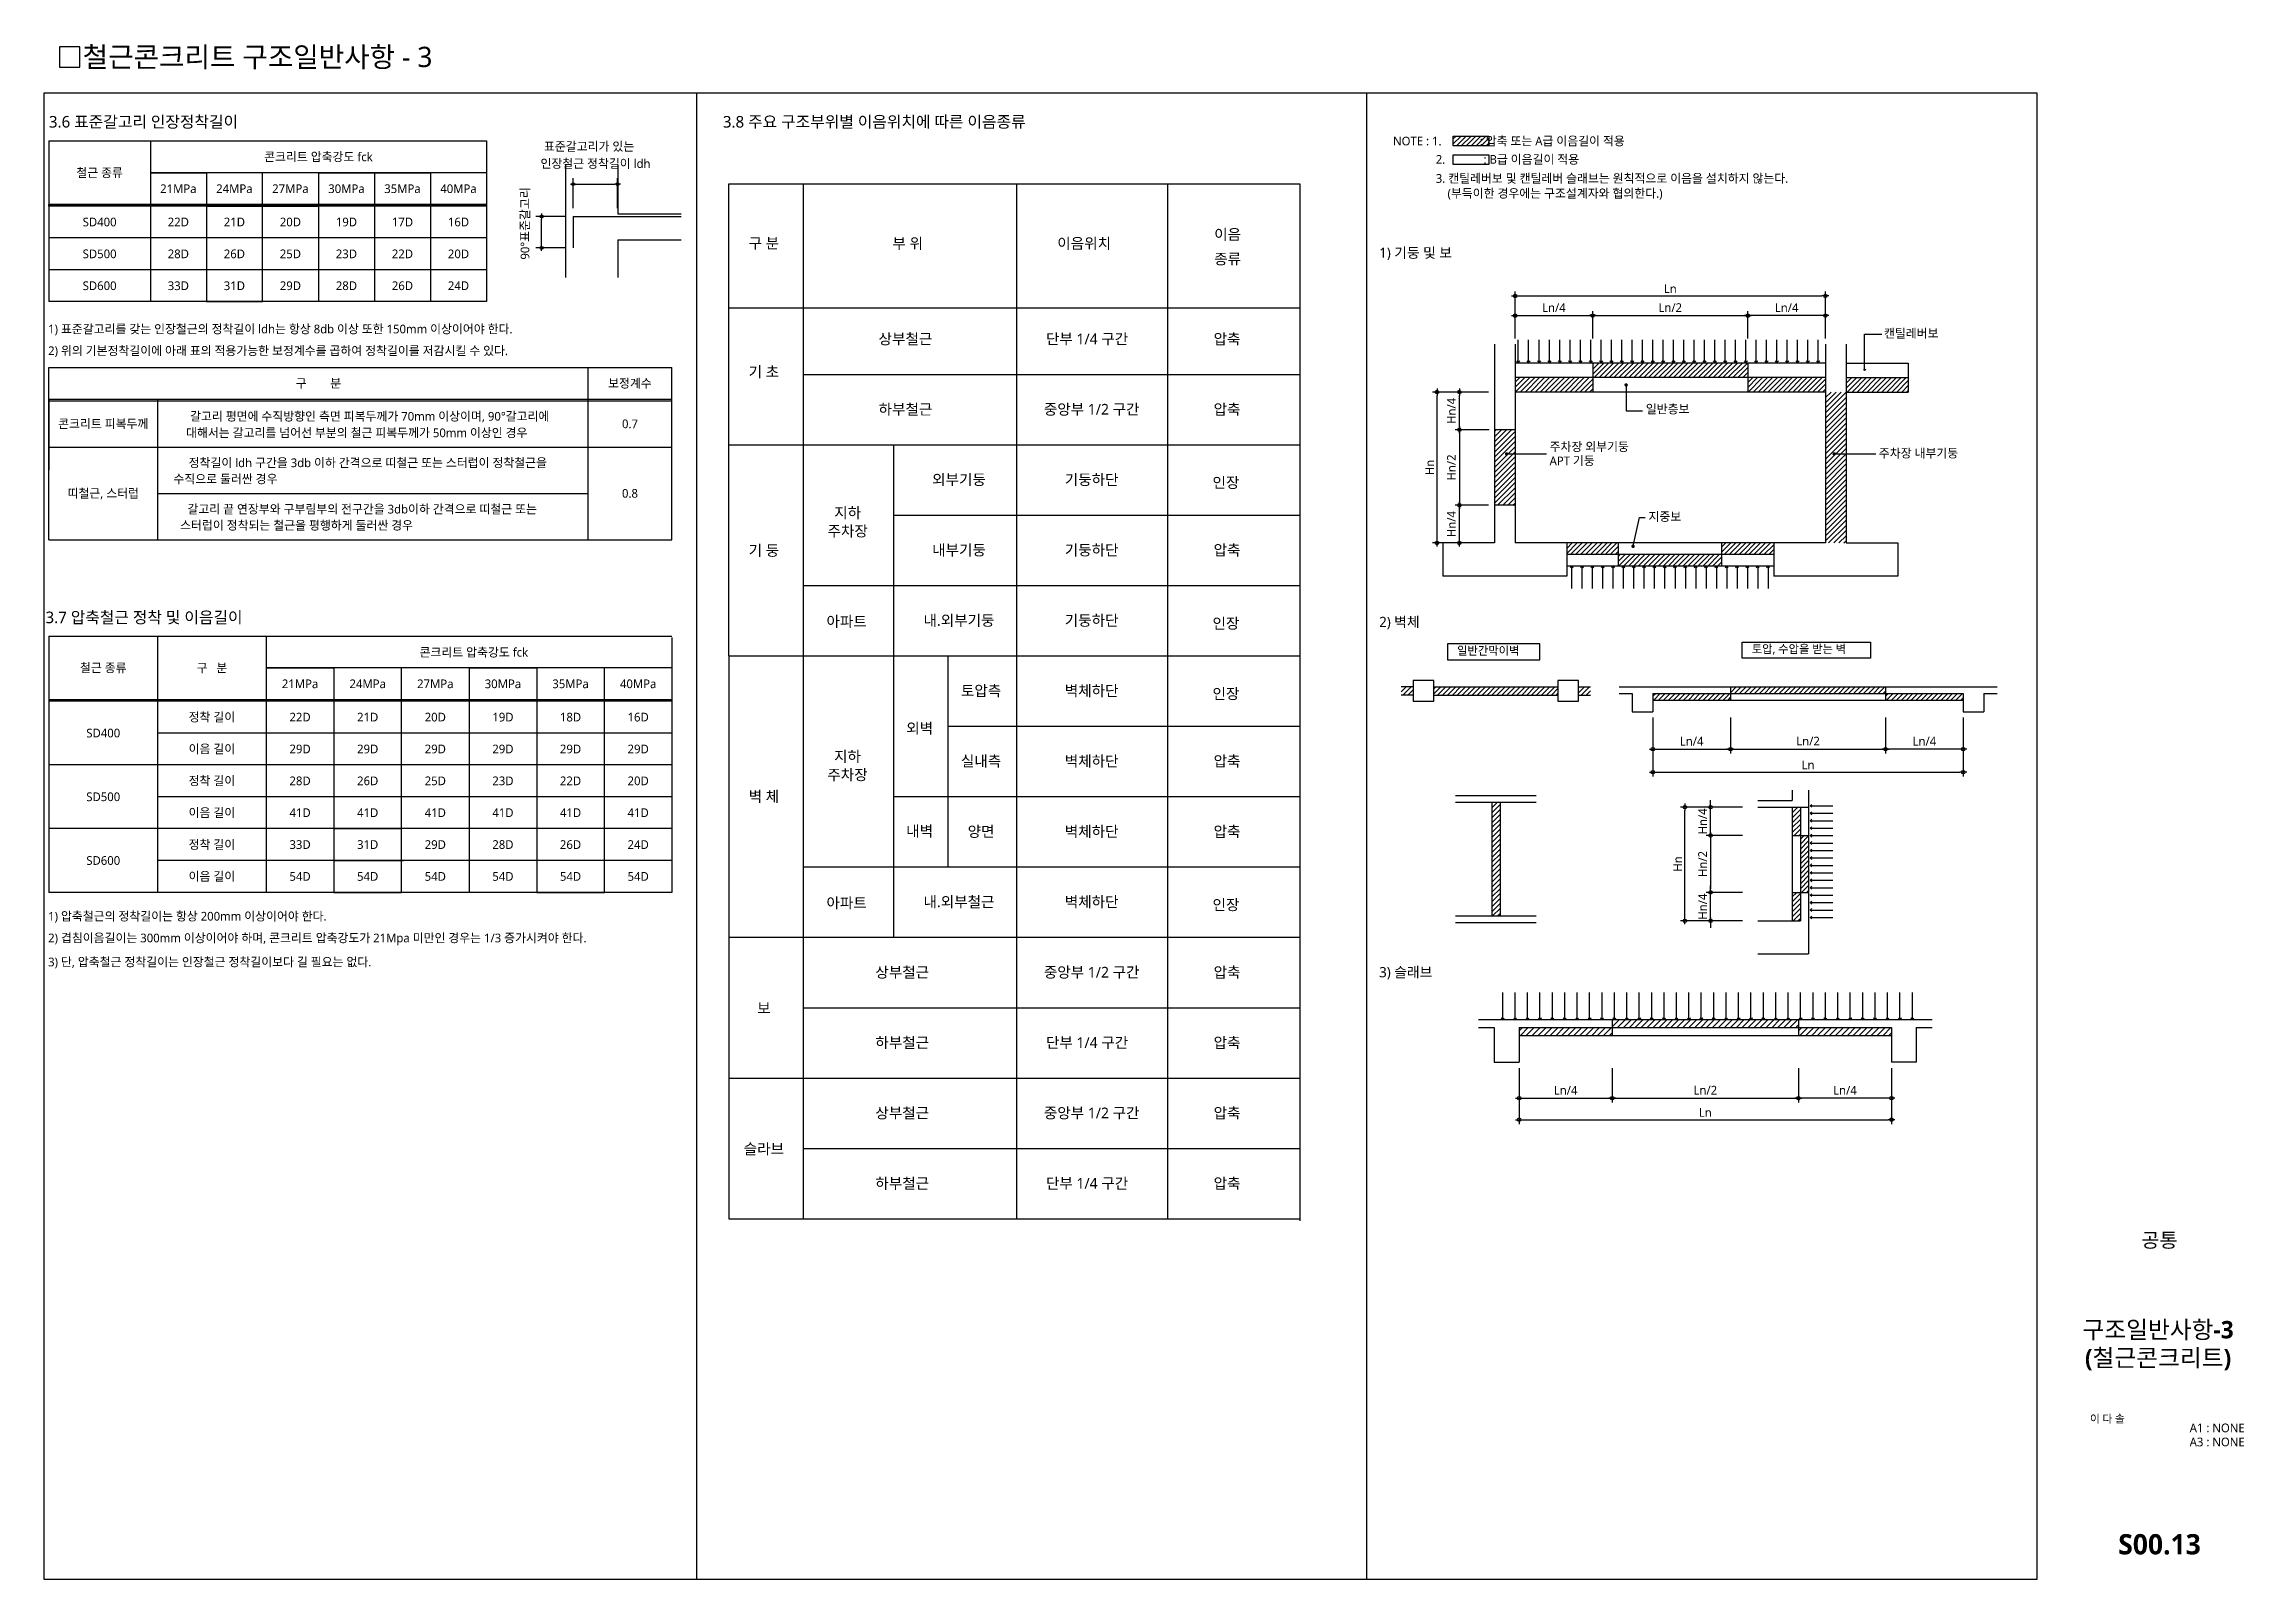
# Model space of a CAD drawing. Header units: millimetres. Extents: x 4573 to 501064, y -176100 to -4304.
# Drawn here: x 172850 to 248764, y -57300 to -4304 of the extents above; entities that cross this region are included whole.
import ezdxf
from ezdxf.enums import TextEntityAlignment as Align

# ---------------------------------------------------------------- set-up
doc = ezdxf.new("R2010")
doc.units = ezdxf.units.MM
doc.header["$LTSCALE"] = 800
doc.linetypes.add('ACAD_ISO02W100', pattern=[15, 12, -3])
doc.layers.get('Defpoints').update_dxf_attribs({"color": 147})
for name, color, linetype in [('BAR', 40, 'Continuous'), ('CHART', 7, 'Continuous'), ('COL', 2, 'Continuous'), ('DIM', 7, 'Continuous'), ('DIM1', 7, 'Continuous'), ('ELE4', 4, 'Continuous'), ('HAT-8', 8, 'Continuous'), ('SCHM', 7, 'Continuous'), ('SHT', 5, 'Continuous'), ('TEXT', 3, 'Continuous'), ('TEXT5', 7, 'Continuous'), ('TITLE', 7, 'Continuous'), ('TXT', 3, 'Continuous'), ('TXT1', 7, 'Continuous'), ('W1', 2, 'Continuous')]:
    doc.layers.add(name, color=color, linetype=linetype)
doc.styles.add('XR-SHEET-맑은고딕', font='malgun.ttf')
doc.styles.add('맑은고딕', font='malgun.ttf')
doc.styles.add('맑은고딕B', font='malgunbd.ttf')
doc.styles.add('스타일1', font='malgun.ttf')
doc.dimstyles.new('DIM1', dxfattribs={"dimscale": 10, "dimtxt": 3, "dimasz": 1, "dimexe": 2, "dimexo": 3, "dimgap": 1, "dimtad": 1, "dimdec": 0, "dimzin": 0, "dimdsep": 46, "dimtxsty": 'XR-SHEET-맑은고딕', "dimblk1": 'DIMDOT', "dimblk2": 'DIMDOT', "dimsah": 1, "dimcen": -1, "dimdle": 1.5, "dimclrt": 3, "dimadec": 0, "dimazin": 0, "dimtfac": 1, "dimtdec": 0, "dimtix": 1, "dimtmove": 2, "dimatfit": 3, "dimldrblk": 'DIMDOT', "dimfxl": 1, "dimtvp": 1, "dimtolj": 1, "dimtzin": 0, "dimarcsym": 0})
doc.dimstyles.new('YJ-2', dxfattribs={"dimtxt": 50, "dimasz": 15, "dimexe": 50, "dimexo": 50, "dimgap": 20, "dimtad": 1, "dimdec": 0, "dimzin": 1, "dimdsep": 46, "dimtxsty": 'XR-SHEET-맑은고딕', "dimblk": 'ORIGIN2', "dimcen": 0, "dimclrd": 150, "dimclre": 150, "dimclrt": 2, "dimadec": 0, "dimazin": 0, "dimtfac": 1, "dimtdec": 0, "dimtix": 1, "dimtmove": 0, "dimatfit": 3, "dimldrblk": 'OPEN90', "dimfxl": 150, "dimtolj": 1, "dimtzin": 0, "dimarcsym": 0})
doc.dimstyles.new('중심치수-100', dxfattribs={"dimscale": 100, "dimtxt": 3, "dimasz": 1.2, "dimexe": 1.5, "dimexo": 2, "dimgap": 1, "dimtad": 1, "dimdec": 0, "dimrnd": 0.25, "dimzin": 0, "dimdsep": 46, "dimlunit": 6, "dimtxsty": 'XR-SHEET-맑은고딕', "dimblk": 'DIMDOT', "dimcen": 5, "dimclrd": 256, "dimclre": 256, "dimclrt": 3, "dimadec": 0, "dimazin": 0, "dimtfac": 1, "dimtdec": 0, "dimtix": 1, "dimtmove": 2, "dimatfit": 1, "dimldrblk": 'DIMDOT1', "dimfxl": 1, "dimtolj": 1, "dimtzin": 0, "dimarcsym": 0})
pattern_1 = [(45, (278956.36, -472820.32), (-85.477437, 85.477437), [])]

msp = doc.modelspace()

# ---------------------------------------------------------------- texts
at = {"layer": 'TEXT', "style": 'XR-SHEET-맑은고딕'}
msp.add_text('철근콘크리트 구조일반사항 - 3', height=700, dxfattribs=at).set_placement((174186.2, -4750), align=Align.MIDDLE_LEFT)
for s, height, p in [('3.6 표준갈고리 인장정착길이', 400, (173019.8, -7189.7)), ('3.8 주요 구조부위별 이음위치에 따른 이음종류', 400, (196275, -7189.7)), ('1) 기둥 및 보 ', 350, (218923.8, -11686.5)), ('3.7 압축철근 정착 및 이음길이', 400, (172902, -24300.1)), ('2) 벽체', 350, (218923.8, -24432)), ('3) 슬래브', 350, (218923.8, -36524))]:
    msp.add_text(s, height=height, dxfattribs=at).set_placement(p)
at = {"layer": 'TEXT'}
for s, height, style, p in [('콘크리트 압축강도 fck', 300, 'XR-SHEET-맑은고딕', (182319.6, -8200)), ('철근 종류', 300, 'XR-SHEET-맑은고딕', (174769.7, -8750)), ('21MPa', 300, 'XR-SHEET-맑은고딕', (177486.1, -9300)), ('24MPa', 300, 'XR-SHEET-맑은고딕', (179419.1, -9300)), ('27MPa', 300, 'XR-SHEET-맑은고딕', (181352.6, -9300)), ('30MPa', 300, 'XR-SHEET-맑은고딕', (183286.1, -9300)), ('35MPa', 300, 'XR-SHEET-맑은고딕', (185219.1, -9300)), ('40MPa', 300, 'XR-SHEET-맑은고딕', (187152.6, -9300)), ('SD400', 300, 'XR-SHEET-맑은고딕', (174769.7, -10450)), ('22D', 300, 'XR-SHEET-맑은고딕', (177486.1, -10450)), ('21D', 300, 'XR-SHEET-맑은고딕', (179419.1, -10450)), ('20D', 300, 'XR-SHEET-맑은고딕', (181352.6, -10450)), ('19D', 300, 'XR-SHEET-맑은고딕', (183286.1, -10450)), ('17D', 300, 'XR-SHEET-맑은고딕', (185219.1, -10450)), ('16D', 300, 'XR-SHEET-맑은고딕', (187152.6, -10450)), ('SD500', 300, 'XR-SHEET-맑은고딕', (174769.7, -11550)), ('28D', 300, 'XR-SHEET-맑은고딕', (177486.1, -11550)), ('26D', 300, 'XR-SHEET-맑은고딕', (179419.1, -11550)), ('25D', 300, 'XR-SHEET-맑은고딕', (181352.6, -11550)), ('23D', 300, 'XR-SHEET-맑은고딕', (183286.1, -11550)), ('22D', 300, 'XR-SHEET-맑은고딕', (185219.1, -11550)), ('20D', 300, 'XR-SHEET-맑은고딕', (187152.6, -11550)), ('SD600', 300, 'XR-SHEET-맑은고딕', (174769.7, -12650)), ('33D', 300, 'XR-SHEET-맑은고딕', (177486.1, -12650)), ('31D', 300, 'XR-SHEET-맑은고딕', (179419.1, -12650)), ('29D', 300, 'XR-SHEET-맑은고딕', (181352.6, -12650)), ('28D', 300, 'XR-SHEET-맑은고딕', (183286.1, -12650)), ('26D', 300, 'XR-SHEET-맑은고딕', (185219.1, -12650)), ('24D', 300, 'XR-SHEET-맑은고딕', (187152.6, -12650)), ('구        분', 300, 'XR-SHEET-맑은고딕', (182319.7, -16018.4)), ('보정계수', 300, 'XR-SHEET-맑은고딕', (193069.6, -16018.4)), ('콘크리트 피복두께', 300, 'XR-SHEET-맑은고딕', (174894.8, -17418.4)), ('갈고리 평면에 수직방향인 측면 피복두께가 70mm 이상이며, 90%%D갈고리에', 300, 'XR-SHEET-맑은고딕', (184089.9, -17157.9)), ('0.7', 300, 'XR-SHEET-맑은고딕', (193069.6, -17418.4)), ('대해서는 갈고리를 넘어선 부분의 철근 피복두께가 50mm 이상인 경우', 300, 'XR-SHEET-맑은고딕', (183643, -17728.9)), ('정착길이 ldh 구간을 3db 이하 간격으로 띠철근 또는 스터럽이 정착철근을', 300, 'XR-SHEET-맑은고딕', (184023.7, -18763.2)), ('띠철근, 스터럽', 300, 'XR-SHEET-맑은고딕', (174894.8, -19818.4)), ('수직으로 둘러싼 경우', 300, 'XR-SHEET-맑은고딕', (179111.9, -19322.6)), ('0.8', 300, 'XR-SHEET-맑은고딕', (193069.6, -19818.4)), ('갈고리 끝 연장부와 구부림부의 전구간을 3db이하 간격으로 띠철근 또는', 300, 'XR-SHEET-맑은고딕', (183829.4, -20363.2)), ('스터럽이 정착되는 철근을 평행하게 둘러싼 경우', 300, 'XR-SHEET-맑은고딕', (181566, -20922.6)), ('철근 종류', 300, 'XR-SHEET-맑은고딕', (174894.8, -25843.5)), ('구   분', 300, 'XR-SHEET-맑은고딕', (178644.8, -25843.5)), ('콘크리트 압축강도 fck', 300, 'XR-SHEET-맑은고딕', (187682.5, -25306.3)), ('21MPa', 300, 'XR-SHEET-맑은고딕', (181686.3, -26393.5)), ('24MPa', 300, 'XR-SHEET-맑은고딕', (184019.3, -26393.5)), ('27MPa', 300, 'XR-SHEET-맑은고딕', (186352.8, -26393.5)), ('30MPa', 300, 'XR-SHEET-맑은고딕', (188686.3, -26393.5)), ('35MPa', 300, 'XR-SHEET-맑은고딕', (191019.3, -26393.5)), ('40MPa', 300, 'XR-SHEET-맑은고딕', (193352.8, -26393.5)), ('SD400', 300, 'XR-SHEET-맑은고딕', (174894.8, -28093.5)), ('정착 길이', 300, 'XR-SHEET-맑은고딕', (178644.8, -27543.5)), ('22D', 300, 'XR-SHEET-맑은고딕', (181686.3, -27543.5)), ('21D', 300, 'XR-SHEET-맑은고딕', (184019.3, -27543.5)), ('20D', 300, 'XR-SHEET-맑은고딕', (186352.8, -27543.5)), ('19D', 300, 'XR-SHEET-맑은고딕', (188686.3, -27543.5)), ('18D', 300, 'XR-SHEET-맑은고딕', (191019.3, -27543.5)), ('16D', 300, 'XR-SHEET-맑은고딕', (193352.8, -27543.5)), ('이음 길이', 300, 'XR-SHEET-맑은고딕', (178644.8, -28643.5)), ('29D', 300, 'XR-SHEET-맑은고딕', (181686.3, -28643.5)), ('29D', 300, 'XR-SHEET-맑은고딕', (184019.3, -28643.5)), ('29D', 300, 'XR-SHEET-맑은고딕', (186352.8, -28643.5)), ('29D', 300, 'XR-SHEET-맑은고딕', (188686.3, -28643.5)), ('29D', 300, 'XR-SHEET-맑은고딕', (191019.3, -28643.5)), ('29D', 300, 'XR-SHEET-맑은고딕', (193352.8, -28643.5)), ('정착 길이', 300, 'XR-SHEET-맑은고딕', (178644.8, -29743.5)), ('28D', 300, 'XR-SHEET-맑은고딕', (181686.3, -29743.5)), ('26D', 300, 'XR-SHEET-맑은고딕', (184019.3, -29743.5)), ('25D', 300, 'XR-SHEET-맑은고딕', (186352.8, -29743.5)), ('23D', 300, 'XR-SHEET-맑은고딕', (188686.3, -29743.5)), ('22D', 300, 'XR-SHEET-맑은고딕', (191019.3, -29743.5)), ('20D', 300, 'XR-SHEET-맑은고딕', (193352.8, -29743.5)), ('SD500', 300, 'XR-SHEET-맑은고딕', (174894.8, -30293.5)), ('이음 길이', 300, 'XR-SHEET-맑은고딕', (178644.8, -30843.5)), ('41D', 300, 'XR-SHEET-맑은고딕', (181686.3, -30843.5)), ('41D', 300, 'XR-SHEET-맑은고딕', (184019.3, -30843.5)), ('41D', 300, 'XR-SHEET-맑은고딕', (186352.8, -30843.5)), ('41D', 300, 'XR-SHEET-맑은고딕', (188686.3, -30843.5)), ('41D', 300, 'XR-SHEET-맑은고딕', (191019.3, -30843.5)), ('41D', 300, 'XR-SHEET-맑은고딕', (193352.8, -30843.5)), ('정착 길이', 300, 'XR-SHEET-맑은고딕', (178644.8, -31943.5)), ('33D', 300, 'XR-SHEET-맑은고딕', (181686.3, -31943.5)), ('31D', 300, 'XR-SHEET-맑은고딕', (184019.3, -31943.5)), ('29D', 300, 'XR-SHEET-맑은고딕', (186352.8, -31943.5)), ('28D', 300, 'XR-SHEET-맑은고딕', (188686.3, -31943.5)), ('26D', 300, 'XR-SHEET-맑은고딕', (191019.3, -31943.5)), ('24D', 300, 'XR-SHEET-맑은고딕', (193352.8, -31943.5)), ('SD600', 300, 'XR-SHEET-맑은고딕', (174894.8, -32493.5)), ('이음 길이', 300, 'XR-SHEET-맑은고딕', (178644.8, -33043.5)), ('54D', 300, 'XR-SHEET-맑은고딕', (181686.3, -33043.5)), ('54D', 300, 'XR-SHEET-맑은고딕', (184019.3, -33043.5)), ('54D', 300, 'XR-SHEET-맑은고딕', (186352.8, -33043.5)), ('54D', 300, 'XR-SHEET-맑은고딕', (188686.3, -33043.5)), ('54D', 300, 'XR-SHEET-맑은고딕', (191019.3, -33043.5)), ('54D', 300, 'XR-SHEET-맑은고딕', (193352.8, -33043.5)), ('공통', 500, '맑은고딕B', (245849.2, -45600))]:
    msp.add_text(s, height=height, dxfattribs=dict(at, style=style)).set_placement(p, align=Align.MIDDLE_CENTER)
at = {"layer": 'TEXT', "linetype": 'Continuous', "style": 'XR-SHEET-맑은고딕'}
msp.add_text('표준갈고리가 있는', height=300, dxfattribs=at).set_placement((190103.4, -7993))
at = {"layer": 'TEXT', "style": 'XR-SHEET-맑은고딕'}
for s, height, p in [('구 분', 369.78, (197690.3, -11183.5)), ('부 위', 369.78, (202653.6, -11183.5)), ('이음위치', 369.78, (208742.1, -11183.5)), ('이음', 369.78, (213692.6, -10875.9)), ('종류', 369.78, (213692.6, -11730.5)), ('상부철근', 369.78, (202575.5, -14482.1)), ('단부 1/4 구간', 369.78, (208843.1, -14482.1)), ('압축', 369.78, (213672.8, -14482.1)), ('기 초', 369.78, (197690.3, -15620.5)), ('하부철근', 369.78, (202575.5, -16911.4)), ('중앙부 1/2 구간', 369.78, (209001.7, -16911.4)), ('압축', 369.78, (213672.8, -16911.4)), ('외부기둥', 369.78, (204424.3, -19340.8)), ('기둥하단', 369.78, (209001.7, -19340.8)), (' 인장', 369.78, (213572.3, -19441.3)), ('지하', 369.78, (200583, -20482.2)), ('주차장', 369.78, (200583, -21115.5)), ('기 둥', 369.78, (197690.3, -21783.9)), ('내부기둥', 369.78, (204424.3, -21770.1)), ('기둥하단', 369.78, (209001.7, -21770.1)), ('압축', 369.78, (213672.8, -21770.1)), ('아파트', 369.78, (200545.7, -24237.8)), ('내.외부기둥', 369.78, (204424.3, -24199.5)), ('기둥하단', 369.78, (209001.7, -24199.5)), (' 인장', 369.78, (213572.3, -24300)), ('토압측', 369.78, (205186.2, -26628.8)), ('벽체하단', 369.78, (209001.7, -26628.8)), (' 인장', 369.78, (213572.3, -26729.3)), ('외벽', 369.78, (203066.8, -27925.1)), ('지하', 369.78, (200575.7, -28895.8)), ('실내측', 369.78, (205186.2, -29058.2)), ('벽체하단', 369.78, (209001.7, -29058.2)), ('압축', 369.78, (213672.8, -29058.2)), ('주차장', 369.78, (200575.7, -29529)), ('벽 체', 369.78, (197690.3, -30277.6)), ('내벽', 369.78, (203066.8, -31473.6)), ('양면', 369.78, (205186.2, -31487.5)), ('벽체하단', 369.78, (209001.7, -31487.5)), ('압축', 369.78, (213672.8, -31487.5)), ('아파트', 369.78, (200545.7, -33955.2)), ('내.외부철근', 369.78, (204424.3, -33916.9)), ('벽체하단', 369.78, (209001.7, -33916.9)), (' 인장', 369.78, (213572.3, -34017.4)), ('상부철근', 369.78, (202465.2, -36346.2)), ('중앙부 1/2 구간', 369.78, (209001.7, -36346.2)), ('압축', 369.78, (213672.8, -36346.2)), ('보', 369.8, (197690.3, -37587.8)), ('하부철근', 369.78, (202465.2, -38775.6)), ('단부 1/4 구간', 369.78, (208843.1, -38775.6)), ('압축', 369.78, (213672.8, -38775.6)), ('상부철근', 369.78, (202465.2, -41204.9)), ('중앙부 1/2 구간', 369.78, (209001.7, -41204.9)), ('압축', 369.78, (213672.8, -41204.9)), ('슬라브', 369.78, (197690.3, -42446.5)), ('하부철근', 369.78, (202465.2, -43634.3)), ('단부 1/4 구간', 369.78, (208843.1, -43634.3)), ('압축', 369.78, (213672.8, -43634.3))]:
    msp.add_text(s, height=height, dxfattribs=at).set_placement(p, align=Align.MIDDLE)
at = {"layer": 'TEXT5', "color": 7, "linetype": 'ACAD_ISO02W100', "style": 'XR-SHEET-맑은고딕'}
for s, p in [('NOTE : 1.             : 압축 또는 A급 이음길이 적용', (219399.8, -7804.5)), ('2.             : B급 이음길이 적용', (220874.6, -8438.2)), ('3. 캔틸레버보 및 캔틸레버 슬래브는 원칙적으로 이음을 설치하지 않는다.', (220874.6, -9096.1)), ('    (부득이한 경우에는 구조설계자와 협의한다.)', (220874.6, -9612.1)), ('1) 표준갈고리를 갖는 인장철근의 정착길이 ldh는 항상 8db 이상 또한 150mm 이상이어야 한다.', (172992.6, -14294.5)), ('2) 위의 기본정착길이에 아래 표의 적용가능한 보정계수를 곱하여 정착길이를 저감시킬 수 있다.', (172992.6, -15045.2)), ('1) 압축철근의 정착길이는 항상 200mm 이상이어야 한다.', (172992.6, -34567.8)), ('2) 겹침이음길이는 300mm 이상이어야 하며, 콘크리트 압축강도가 21Mpa 미만인 경우는 1/3 증가시켜야 한다.', (172992.6, -35318.5)), ('3) 단, 압축철근 정착길이는 인장철근 정착길이보다 길 필요는 없다.', (172992.6, -36147.5))]:
    msp.add_text(s, height=300, dxfattribs=at).set_placement(p)
at = {"layer": 'TXT', "style": 'XR-SHEET-맑은고딕'}
for s, p in [('캔틸레버보', (236340.7, -14446.3)), ('일반층보', (228123.9, -17058.8)), ('주차장 외부기둥', (224803.1, -18358.7)), ('APT 기둥', (224803.1, -18846.2)), ('주차장 내부기둥', (236165.4, -18582.5)), ('지중보', (228216.2, -20771.3))]:
    msp.add_text(s, height=300, dxfattribs=at).set_placement(p)
at = {"layer": 'TXT', "linetype": 'Continuous', "attachment_point": 1, "style": 'XR-SHEET-맑은고딕'}
for s, insert, char_height in [('토압, 수압을 받는 벽', (231779.3, -25050), 285.551), ('일반간막이벽', (221611.9, -25107.8), 285.55)]:
    msp.add_mtext(s, dxfattribs=dict(at, insert=insert, char_height=char_height))

# ---------------------------------------------------------------- blocks, each defined once
blk = doc.blocks.new('DIMDOT')
at = {"layer": 'DIM'}
blk.add_line((1, 0), (-1, 0), dxfattribs=at)
blk.add_circle((0, 0), 0.5, dxfattribs=at)
blk = doc.blocks.new('*D10')
at = {"layer": 'Defpoints', "color": 0, "transparency": 16777216}
for p in [(190021, -10255), (191149, -10255), (191149, -11345)]:
    blk.add_point(p, dxfattribs=at)
at = {"layer": 'DIM', "color": 0, "lineweight": -2, "transparency": 16777216}
for p, q in [((190849, -10255), (189821, -10255)), ((190021, -11245), (190021, -10355)), ((190849, -11345), (189821, -11345))]:
    blk.add_line(p, q, dxfattribs=at)
at = {"layer": 'DIM', "color": 0, "lineweight": -2, "transparency": 16777216, "xscale": 100, "yscale": 100, "zscale": 100}
for p, rotation in [((190021, -10255), 90), ((190021, -11345), 270)]:
    blk.add_blockref('DIMDOT', p, dxfattribs=dict(at, rotation=rotation))
at = {"layer": 'DIM', "color": 3, "transparency": 16777216, "insert": (189464, -10500), "char_height": 300, "attachment_point": 5, "rotation": 90, "style": 'XR-SHEET-맑은고딕'}
blk.add_mtext('\\A1;90%%d표준갈고리', dxfattribs=at)
blk = doc.blocks.new('*D11')
at = {"layer": 'Defpoints', "color": 0, "transparency": 16777216}
for p in [(192645, -9142), (191115, -10270), (192645, -10270)]:
    blk.add_point(p, dxfattribs=at)
at = {"layer": 'DIM', "color": 0, "lineweight": -2, "transparency": 16777216}
for p, q in [((191115, -9970), (191115, -8942)), ((192645, -9970), (192645, -8942)), ((191215, -9142), (192545, -9142))]:
    blk.add_line(p, q, dxfattribs=at)
at = {"layer": 'DIM', "color": 0, "lineweight": -2, "transparency": 16777216, "xscale": 100, "yscale": 100, "zscale": 100, "rotation": 180}
blk.add_blockref('DIMDOT', (191115, -9142), dxfattribs=at)
at = {"layer": 'DIM', "color": 0, "lineweight": -2, "transparency": 16777216, "xscale": 100, "yscale": 100, "zscale": 100}
blk.add_blockref('DIMDOT', (192645, -9142), dxfattribs=at)
at = {"layer": 'DIM', "color": 3, "transparency": 16777216, "insert": (191880, -8449), "char_height": 300, "attachment_point": 5, "style": 'XR-SHEET-맑은고딕'}
blk.add_mtext('\\A1;인장철근 정착길이 ldh', dxfattribs=at)
blk = doc.blocks.new('*D20')
at = {"layer": 'Defpoints', "color": 0, "transparency": 16777216}
for p in [(234321, -13004), (223613, -14672), (234321, -14672)]:
    blk.add_point(p, dxfattribs=at)
at = {"layer": 'DIM1', "lineweight": -2, "transparency": 16777216}
for p, q in [((223613, -14472), (223613, -12854)), ((234321, -14472), (234321, -12854)), ((223733, -13004), (234201, -13004))]:
    blk.add_line(p, q, dxfattribs=at)
at = {"layer": 'DIM1', "lineweight": -2, "transparency": 16777216, "xscale": 120, "yscale": 120, "zscale": 120, "rotation": 180}
blk.add_blockref('DIMDOT', (223613, -13004), dxfattribs=at)
at = {"layer": 'DIM1', "lineweight": -2, "transparency": 16777216, "xscale": 120, "yscale": 120, "zscale": 120}
blk.add_blockref('DIMDOT', (234321, -13004), dxfattribs=at)
at = {"layer": 'DIM1', "color": 3, "transparency": 16777216, "insert": (228967, -12754), "char_height": 300, "attachment_point": 5, "style": 'XR-SHEET-맑은고딕'}
blk.add_mtext('\\A1;Ln', dxfattribs=at)
blk = doc.blocks.new('DIMDOT1')
h = blk.add_hatch(color=256)
edge = h.paths.add_edge_path()
edge.add_arc((0, 0), 0.5, 0, 360)
blk.add_line((-2, 0), (2, 0))
blk.add_circle((0, 0), 0.5)
blk = doc.blocks.new('*D21')
at = {"layer": 'Defpoints', "color": 0, "transparency": 16777216}
for p in [(226290, -13683), (223613, -14672), (226290, -14672)]:
    blk.add_point(p, dxfattribs=at)
at = {"layer": 'DIM1', "lineweight": -2, "transparency": 16777216}
for p, q in [((223613, -14472), (223613, -13533)), ((226290, -14472), (226290, -13533)), ((223733, -13683), (226170, -13683))]:
    blk.add_line(p, q, dxfattribs=at)
at = {"layer": 'DIM1', "lineweight": -2, "transparency": 16777216, "xscale": 120, "yscale": 120, "zscale": 120, "rotation": 180}
blk.add_blockref('DIMDOT', (223613, -13683), dxfattribs=at)
at = {"layer": 'DIM1', "lineweight": -2, "transparency": 16777216, "xscale": 120, "yscale": 120, "zscale": 120}
blk.add_blockref('DIMDOT', (226290, -13683), dxfattribs=at)
at = {"layer": 'DIM1', "color": 3, "transparency": 16777216, "insert": (224951, -13408), "char_height": 300, "attachment_point": 5, "style": 'XR-SHEET-맑은고딕'}
blk.add_mtext('\\A1;Ln/4', dxfattribs=at)
blk = doc.blocks.new('*D22')
at = {"layer": 'Defpoints', "color": 0, "transparency": 16777216}
for p in [(231644, -13683), (231644, -14672), (234321, -14672)]:
    blk.add_point(p, dxfattribs=at)
at = {"layer": 'DIM1', "lineweight": -2, "transparency": 16777216}
for p, q in [((231644, -14472), (231644, -13533)), ((234321, -14472), (234321, -13533)), ((234201, -13683), (231764, -13683))]:
    blk.add_line(p, q, dxfattribs=at)
at = {"layer": 'DIM1', "lineweight": -2, "transparency": 16777216, "xscale": 120, "yscale": 120, "zscale": 120, "rotation": 180}
blk.add_blockref('DIMDOT', (231644, -13683), dxfattribs=at)
at = {"layer": 'DIM1', "lineweight": -2, "transparency": 16777216, "xscale": 120, "yscale": 120, "zscale": 120}
blk.add_blockref('DIMDOT', (234321, -13683), dxfattribs=at)
at = {"layer": 'DIM1', "color": 3, "transparency": 16777216, "insert": (232982, -13408), "char_height": 300, "attachment_point": 5, "style": 'XR-SHEET-맑은고딕'}
blk.add_mtext('\\A1;Ln/4', dxfattribs=at)
blk = doc.blocks.new('*D23')
at = {"layer": 'Defpoints', "color": 0, "transparency": 16777216}
for p in [(231644, -13683), (226290, -14672), (231644, -14672)]:
    blk.add_point(p, dxfattribs=at)
at = {"layer": 'DIM1', "lineweight": -2, "transparency": 16777216}
for p, q in [((226290, -14472), (226290, -13533)), ((231644, -14472), (231644, -13533)), ((226410, -13683), (231524, -13683))]:
    blk.add_line(p, q, dxfattribs=at)
at = {"layer": 'DIM1', "lineweight": -2, "transparency": 16777216, "xscale": 120, "yscale": 120, "zscale": 120, "rotation": 180}
blk.add_blockref('DIMDOT', (226290, -13683), dxfattribs=at)
at = {"layer": 'DIM1', "lineweight": -2, "transparency": 16777216, "xscale": 120, "yscale": 120, "zscale": 120}
blk.add_blockref('DIMDOT', (231644, -13683), dxfattribs=at)
at = {"layer": 'DIM1', "color": 3, "transparency": 16777216, "insert": (228967, -13405), "char_height": 300, "attachment_point": 5, "style": 'XR-SHEET-맑은고딕'}
blk.add_mtext('\\A1;Ln/2', dxfattribs=at)
blk = doc.blocks.new('*D24')
at = {"layer": 'Defpoints', "color": 0, "transparency": 16777216}
for p in [(220918, -16320), (222899, -16320), (222899, -21531)]:
    blk.add_point(p, dxfattribs=at)
at = {"layer": 'DIM1', "lineweight": -2, "transparency": 16777216}
for p, q in [((222699, -16320), (220768, -16320)), ((220918, -21411), (220918, -16440)), ((222699, -21531), (220768, -21531))]:
    blk.add_line(p, q, dxfattribs=at)
at = {"layer": 'DIM1', "lineweight": -2, "transparency": 16777216, "xscale": 120, "yscale": 120, "zscale": 120}
for p, rotation in [((220918, -16320), 90), ((220918, -21531), 270)]:
    blk.add_blockref('DIMDOT', p, dxfattribs=dict(at, rotation=rotation))
at = {"layer": 'DIM1', "color": 3, "transparency": 16777216, "insert": (220668, -18925), "char_height": 300, "attachment_point": 5, "rotation": 90, "style": 'XR-SHEET-맑은고딕'}
blk.add_mtext('\\A1;Hn', dxfattribs=at)
blk = doc.blocks.new('*D25')
at = {"layer": 'Defpoints', "color": 0, "transparency": 16777216}
for p in [(221691, -20228), (222829, -20228), (222734, -21531)]:
    blk.add_point(p, dxfattribs=at)
at = {"layer": 'DIM1', "lineweight": -2, "transparency": 16777216}
for p, q in [((222629, -20228), (221541, -20228)), ((221691, -21411), (221691, -20348)), ((222534, -21531), (221541, -21531))]:
    blk.add_line(p, q, dxfattribs=at)
at = {"layer": 'DIM1', "lineweight": -2, "transparency": 16777216, "xscale": 120, "yscale": 120, "zscale": 120}
for p, rotation in [((221691, -20228), 90), ((221691, -21531), 270)]:
    blk.add_blockref('DIMDOT', p, dxfattribs=dict(at, rotation=rotation))
at = {"layer": 'DIM1', "color": 3, "transparency": 16777216, "insert": (221416, -20879), "char_height": 300, "attachment_point": 5, "rotation": 90, "style": 'XR-SHEET-맑은고딕'}
blk.add_mtext('\\A1;Hn/4', dxfattribs=at)
blk = doc.blocks.new('*D26')
at = {"layer": 'Defpoints', "color": 0, "transparency": 16777216}
for p in [(221691, -16320), (222827, -16320), (222922, -17622)]:
    blk.add_point(p, dxfattribs=at)
at = {"layer": 'DIM1', "lineweight": -2, "transparency": 16777216}
for p, q in [((222627, -16320), (221541, -16320)), ((221691, -17502), (221691, -16440)), ((222722, -17622), (221541, -17622))]:
    blk.add_line(p, q, dxfattribs=at)
at = {"layer": 'DIM1', "lineweight": -2, "transparency": 16777216, "xscale": 120, "yscale": 120, "zscale": 120}
for p, rotation in [((221691, -16320), 90), ((221691, -17622), 270)]:
    blk.add_blockref('DIMDOT', p, dxfattribs=dict(at, rotation=rotation))
at = {"layer": 'DIM1', "color": 3, "transparency": 16777216, "insert": (221416, -16971), "char_height": 300, "attachment_point": 5, "rotation": 90, "style": 'XR-SHEET-맑은고딕'}
blk.add_mtext('\\A1;Hn/4', dxfattribs=at)
blk = doc.blocks.new('*D27')
at = {"layer": 'Defpoints', "color": 0, "transparency": 16777216}
for p in [(222899, -17622), (221691, -20228), (222899, -20228)]:
    blk.add_point(p, dxfattribs=at)
at = {"layer": 'DIM1', "lineweight": -2, "transparency": 16777216}
for p, q in [((222699, -17622), (221541, -17622)), ((221691, -17742), (221691, -20108)), ((222699, -20228), (221541, -20228))]:
    blk.add_line(p, q, dxfattribs=at)
at = {"layer": 'DIM1', "lineweight": -2, "transparency": 16777216, "xscale": 120, "yscale": 120, "zscale": 120}
for p, rotation in [((221691, -17622), 90), ((221691, -20228), 270)]:
    blk.add_blockref('DIMDOT', p, dxfattribs=dict(at, rotation=rotation))
at = {"layer": 'DIM1', "color": 3, "transparency": 16777216, "insert": (221414, -18925), "char_height": 300, "attachment_point": 5, "rotation": 90, "style": 'XR-SHEET-맑은고딕'}
blk.add_mtext('\\A1;Hn/2', dxfattribs=at)
blk = doc.blocks.new('*D28')
at = {"layer": 'Defpoints', "color": 0, "transparency": 16777216}
for p in [(228367, -27355), (239075, -27355), (239075, -29444)]:
    blk.add_point(p, dxfattribs=at)
at = {"layer": 'DIM1', "lineweight": -2, "transparency": 16777216}
for p, q in [((228367, -27555), (228367, -29594)), ((239075, -27555), (239075, -29594)), ((228487, -29444), (238955, -29444))]:
    blk.add_line(p, q, dxfattribs=at)
at = {"layer": 'DIM1', "lineweight": -2, "transparency": 16777216, "xscale": 120, "yscale": 120, "zscale": 120, "rotation": 180}
blk.add_blockref('DIMDOT', (228367, -29444), dxfattribs=at)
at = {"layer": 'DIM1', "lineweight": -2, "transparency": 16777216, "xscale": 120, "yscale": 120, "zscale": 120}
blk.add_blockref('DIMDOT', (239075, -29444), dxfattribs=at)
at = {"layer": 'DIM1', "color": 3, "transparency": 16777216, "insert": (233721, -29194), "char_height": 300, "attachment_point": 5, "style": 'XR-SHEET-맑은고딕'}
blk.add_mtext('\\A1;Ln', dxfattribs=at)
blk = doc.blocks.new('*D29')
at = {"layer": 'Defpoints', "color": 0, "transparency": 16777216}
for p in [(228367, -27355), (231044, -27355), (231044, -28649)]:
    blk.add_point(p, dxfattribs=at)
at = {"layer": 'DIM1', "lineweight": -2, "transparency": 16777216}
for p, q in [((228367, -27555), (228367, -28799)), ((231044, -27555), (231044, -28799)), ((228487, -28649), (230924, -28649))]:
    blk.add_line(p, q, dxfattribs=at)
at = {"layer": 'DIM1', "lineweight": -2, "transparency": 16777216, "xscale": 120, "yscale": 120, "zscale": 120, "rotation": 180}
blk.add_blockref('DIMDOT', (228367, -28649), dxfattribs=at)
at = {"layer": 'DIM1', "lineweight": -2, "transparency": 16777216, "xscale": 120, "yscale": 120, "zscale": 120}
blk.add_blockref('DIMDOT', (231044, -28649), dxfattribs=at)
at = {"layer": 'DIM1', "color": 3, "transparency": 16777216, "insert": (229705, -28374), "char_height": 300, "attachment_point": 5, "style": 'XR-SHEET-맑은고딕'}
blk.add_mtext('\\A1;Ln/4', dxfattribs=at)
blk = doc.blocks.new('*D30')
at = {"layer": 'Defpoints', "color": 0, "transparency": 16777216}
for p in [(236398, -27355), (239075, -27355), (236398, -28649)]:
    blk.add_point(p, dxfattribs=at)
at = {"layer": 'DIM1', "lineweight": -2, "transparency": 16777216}
for p, q in [((236398, -27555), (236398, -28799)), ((239075, -27555), (239075, -28799)), ((238955, -28649), (236518, -28649))]:
    blk.add_line(p, q, dxfattribs=at)
at = {"layer": 'DIM1', "lineweight": -2, "transparency": 16777216, "xscale": 120, "yscale": 120, "zscale": 120, "rotation": 180}
blk.add_blockref('DIMDOT', (236398, -28649), dxfattribs=at)
at = {"layer": 'DIM1', "lineweight": -2, "transparency": 16777216, "xscale": 120, "yscale": 120, "zscale": 120}
blk.add_blockref('DIMDOT', (239075, -28649), dxfattribs=at)
at = {"layer": 'DIM1', "color": 3, "transparency": 16777216, "insert": (237736, -28374), "char_height": 300, "attachment_point": 5, "style": 'XR-SHEET-맑은고딕'}
blk.add_mtext('\\A1;Ln/4', dxfattribs=at)
blk = doc.blocks.new('*D31')
at = {"layer": 'Defpoints', "color": 0, "transparency": 16777216}
for p in [(231044, -27355), (236398, -27355), (236398, -28649)]:
    blk.add_point(p, dxfattribs=at)
at = {"layer": 'DIM1', "lineweight": -2, "transparency": 16777216}
for p, q in [((231044, -27555), (231044, -28799)), ((236398, -27555), (236398, -28799)), ((231164, -28649), (236278, -28649))]:
    blk.add_line(p, q, dxfattribs=at)
at = {"layer": 'DIM1', "lineweight": -2, "transparency": 16777216, "xscale": 120, "yscale": 120, "zscale": 120, "rotation": 180}
blk.add_blockref('DIMDOT', (231044, -28649), dxfattribs=at)
at = {"layer": 'DIM1', "lineweight": -2, "transparency": 16777216, "xscale": 120, "yscale": 120, "zscale": 120}
blk.add_blockref('DIMDOT', (236398, -28649), dxfattribs=at)
at = {"layer": 'DIM1', "color": 3, "transparency": 16777216, "insert": (233721, -28372), "char_height": 300, "attachment_point": 5, "style": 'XR-SHEET-맑은고딕'}
blk.add_mtext('\\A1;Ln/2', dxfattribs=at)
blk = doc.blocks.new('*D12')
at = {"layer": 'Defpoints', "color": 0, "transparency": 16777216}
for p in [(229475, -30651), (231657, -30651), (231657, -34577)]:
    blk.add_point(p, dxfattribs=at)
at = {"layer": 'DIM1', "lineweight": -2, "transparency": 16777216}
for p, q in [((231457, -30651), (229325, -30651)), ((229475, -34457), (229475, -30771)), ((231457, -34577), (229325, -34577))]:
    blk.add_line(p, q, dxfattribs=at)
at = {"layer": 'DIM1', "lineweight": -2, "transparency": 16777216, "xscale": 120, "yscale": 120, "zscale": 120}
for p, rotation in [((229475, -30651), 90), ((229475, -34577), 270)]:
    blk.add_blockref('DIMDOT', p, dxfattribs=dict(at, rotation=rotation))
at = {"layer": 'DIM1', "color": 3, "transparency": 16777216, "insert": (229225, -32614), "char_height": 300, "attachment_point": 5, "rotation": 90, "style": 'XR-SHEET-맑은고딕'}
blk.add_mtext('\\A1;Hn', dxfattribs=at)
blk = doc.blocks.new('*D13')
at = {"layer": 'Defpoints', "color": 0, "transparency": 16777216}
for p in [(230358, -33595), (231657, -33595), (231657, -34577)]:
    blk.add_point(p, dxfattribs=at)
at = {"layer": 'DIM1', "lineweight": -2, "transparency": 16777216}
for p, q in [((230358, -33475), (230358, -33355)), ((231457, -33595), (230208, -33595)), ((230358, -34577), (230358, -33595)), ((231457, -34577), (230208, -34577)), ((230358, -34697), (230358, -34817))]:
    blk.add_line(p, q, dxfattribs=at)
at = {"layer": 'DIM1', "lineweight": -2, "transparency": 16777216, "xscale": 120, "yscale": 120, "zscale": 120}
for p, rotation in [((230358, -33595), 270), ((230358, -34577), 90)]:
    blk.add_blockref('DIMDOT', p, dxfattribs=dict(at, rotation=rotation))
at = {"layer": 'DIM1', "color": 3, "transparency": 16777216, "insert": (230083, -34086), "char_height": 300, "attachment_point": 5, "rotation": 90, "style": 'XR-SHEET-맑은고딕'}
blk.add_mtext('\\A1;Hn/4', dxfattribs=at)
blk = doc.blocks.new('*D14')
at = {"layer": 'Defpoints', "color": 0, "transparency": 16777216}
for p in [(230358, -30651), (231657, -30651), (231657, -31632)]:
    blk.add_point(p, dxfattribs=at)
at = {"layer": 'DIM1', "lineweight": -2, "transparency": 16777216}
for p, q in [((231457, -30651), (230208, -30651)), ((230358, -30531), (230358, -30411)), ((230358, -31632), (230358, -30651)), ((231457, -31632), (230208, -31632)), ((230358, -31752), (230358, -31872))]:
    blk.add_line(p, q, dxfattribs=at)
at = {"layer": 'DIM1', "lineweight": -2, "transparency": 16777216, "xscale": 120, "yscale": 120, "zscale": 120}
for p, rotation in [((230358, -30651), 270), ((230358, -31632), 90)]:
    blk.add_blockref('DIMDOT', p, dxfattribs=dict(at, rotation=rotation))
at = {"layer": 'DIM1', "color": 3, "transparency": 16777216, "insert": (230083, -31142), "char_height": 300, "attachment_point": 5, "rotation": 90, "style": 'XR-SHEET-맑은고딕'}
blk.add_mtext('\\A1;Hn/4', dxfattribs=at)
blk = doc.blocks.new('*D15')
at = {"layer": 'Defpoints', "color": 0, "transparency": 16777216}
for p in [(231657, -31632), (230358, -33595), (231657, -33595)]:
    blk.add_point(p, dxfattribs=at)
at = {"layer": 'DIM1', "lineweight": -2, "transparency": 16777216}
for p, q in [((231457, -31632), (230208, -31632)), ((230358, -31752), (230358, -33475)), ((231457, -33595), (230208, -33595))]:
    blk.add_line(p, q, dxfattribs=at)
at = {"layer": 'DIM1', "lineweight": -2, "transparency": 16777216, "xscale": 120, "yscale": 120, "zscale": 120}
for p, rotation in [((230358, -31632), 90), ((230358, -33595), 270)]:
    blk.add_blockref('DIMDOT', p, dxfattribs=dict(at, rotation=rotation))
at = {"layer": 'DIM1', "color": 3, "transparency": 16777216, "insert": (230081, -32614), "char_height": 300, "attachment_point": 5, "rotation": 90, "style": 'XR-SHEET-맑은고딕'}
blk.add_mtext('\\A1;Hn/2', dxfattribs=at)
blk = doc.blocks.new('_Open90')
at = {"color": 0, "linetype": 'ByBlock', "lineweight": -2}
for p, q in [((0, 0), (-1, 0)), ((-0.5, 0.5), (0, 0)), ((0, 0), (-0.5, -0.5))]:
    blk.add_line(p, q, dxfattribs=at)
blk = doc.blocks.new('_Origin2')
at = {"color": 0, "linetype": 'ByBlock', "lineweight": -2}
blk.add_line((-0.5, 0), (-1, 0), dxfattribs=at)
for radius in [0.5, 0.25]:
    blk.add_circle((0, 0), radius, dxfattribs=at)
blk = doc.blocks.new('*D16')
at = {"layer": 'Defpoints', "color": 0, "transparency": 16777216}
for p in [(223751, -39460), (236601, -39460), (236601, -41443)]:
    blk.add_point(p, dxfattribs=at)
at = {"layer": 'DIM1', "lineweight": -2, "transparency": 16777216}
for p, q in [((223751, -39660), (223751, -41593)), ((236601, -39660), (236601, -41593)), ((223871, -41443), (236481, -41443))]:
    blk.add_line(p, q, dxfattribs=at)
at = {"layer": 'DIM1', "lineweight": -2, "transparency": 16777216, "xscale": 120, "yscale": 120, "zscale": 120, "rotation": 180}
blk.add_blockref('DIMDOT', (223751, -41443), dxfattribs=at)
at = {"layer": 'DIM1', "lineweight": -2, "transparency": 16777216, "xscale": 120, "yscale": 120, "zscale": 120}
blk.add_blockref('DIMDOT', (236601, -41443), dxfattribs=at)
at = {"layer": 'DIM1', "color": 3, "transparency": 16777216, "insert": (230176, -41193), "char_height": 300, "attachment_point": 5, "style": 'XR-SHEET-맑은고딕'}
blk.add_mtext('\\A1;Ln', dxfattribs=at)
blk = doc.blocks.new('*D17')
at = {"layer": 'Defpoints', "color": 0, "transparency": 16777216}
for p in [(223751, -39460), (226964, -39460), (226964, -40700)]:
    blk.add_point(p, dxfattribs=at)
at = {"layer": 'DIM1', "lineweight": -2, "transparency": 16777216}
for p, q in [((223751, -39660), (223751, -40850)), ((226964, -39660), (226964, -40850)), ((223871, -40700), (226844, -40700))]:
    blk.add_line(p, q, dxfattribs=at)
at = {"layer": 'DIM1', "lineweight": -2, "transparency": 16777216, "xscale": 120, "yscale": 120, "zscale": 120, "rotation": 180}
blk.add_blockref('DIMDOT', (223751, -40700), dxfattribs=at)
at = {"layer": 'DIM1', "lineweight": -2, "transparency": 16777216, "xscale": 120, "yscale": 120, "zscale": 120}
blk.add_blockref('DIMDOT', (226964, -40700), dxfattribs=at)
at = {"layer": 'DIM1', "color": 3, "transparency": 16777216, "insert": (225357, -40425), "char_height": 300, "attachment_point": 5, "style": 'XR-SHEET-맑은고딕'}
blk.add_mtext('\\A1;Ln/4', dxfattribs=at)
blk = doc.blocks.new('*D18')
at = {"layer": 'Defpoints', "color": 0, "transparency": 16777216}
for p in [(233389, -39460), (236601, -39460), (233389, -40700)]:
    blk.add_point(p, dxfattribs=at)
at = {"layer": 'DIM1', "lineweight": -2, "transparency": 16777216}
for p, q in [((233389, -39660), (233389, -40850)), ((236601, -39660), (236601, -40850)), ((236481, -40700), (233509, -40700))]:
    blk.add_line(p, q, dxfattribs=at)
at = {"layer": 'DIM1', "lineweight": -2, "transparency": 16777216, "xscale": 120, "yscale": 120, "zscale": 120, "rotation": 180}
blk.add_blockref('DIMDOT', (233389, -40700), dxfattribs=at)
at = {"layer": 'DIM1', "lineweight": -2, "transparency": 16777216, "xscale": 120, "yscale": 120, "zscale": 120}
blk.add_blockref('DIMDOT', (236601, -40700), dxfattribs=at)
at = {"layer": 'DIM1', "color": 3, "transparency": 16777216, "insert": (234995, -40425), "char_height": 300, "attachment_point": 5, "style": 'XR-SHEET-맑은고딕'}
blk.add_mtext('\\A1;Ln/4', dxfattribs=at)
blk = doc.blocks.new('*D19')
at = {"layer": 'Defpoints', "color": 0, "transparency": 16777216}
for p in [(226964, -39460), (233389, -39460), (233389, -40700)]:
    blk.add_point(p, dxfattribs=at)
at = {"layer": 'DIM1', "lineweight": -2, "transparency": 16777216}
for p, q in [((226964, -39660), (226964, -40850)), ((233389, -39660), (233389, -40850)), ((227084, -40700), (233269, -40700))]:
    blk.add_line(p, q, dxfattribs=at)
at = {"layer": 'DIM1', "lineweight": -2, "transparency": 16777216, "xscale": 120, "yscale": 120, "zscale": 120, "rotation": 180}
blk.add_blockref('DIMDOT', (226964, -40700), dxfattribs=at)
at = {"layer": 'DIM1', "lineweight": -2, "transparency": 16777216, "xscale": 120, "yscale": 120, "zscale": 120}
blk.add_blockref('DIMDOT', (233389, -40700), dxfattribs=at)
at = {"layer": 'DIM1', "color": 3, "transparency": 16777216, "insert": (230176, -40423), "char_height": 300, "attachment_point": 5, "style": 'XR-SHEET-맑은고딕'}
blk.add_mtext('\\A1;Ln/2', dxfattribs=at)
blk = doc.blocks.new('_Dot')
at = {"color": 0, "linetype": 'ByBlock', "lineweight": -2}
blk.add_line((-0.5, 0), (-1, 0), dxfattribs=at)
at = {"color": 0, "linetype": 'ByBlock', "const_width": 0.5}
blk.add_lwpolyline([(-0.25, 0, 1), (0.25, 0, 1)], format="xyb", close=True, dxfattribs=at)
blk = doc.blocks.new('TITLE')
at = {"layer": 'TITLE', "style": '스타일1'}
for tag, height, p in [('동명칭', 6, (776.77, -457.26)), ('SCALE-A1', 3, (797.5, -522)), ('SCALE-A3', 3, (797.5, -527)), ('DATA', 3, (797.5, -540))]:
    blk.add_attdef(tag, text='', height=height, dxfattribs=at).set_placement(p, align=Align.MIDDLE)
for tag, height, p in [('TITLE1', 6, (776.5, -479.4)), ('TITLE4', 6, (776.5, -484.39)), ('TITLE2', 6, (776.5, -489)), ('TITLE5', 6, (776.5, -493.99)), ('TITLE3', 6, (776.5, -498.7)), ('NAME-1', 3, (760.16, -517.5)), ('NAME-2', 3, (760.16, -526.5)), ('A0.00', 7, (776.5, -561))]:
    blk.add_attdef(tag, text='', height=height, dxfattribs=at).set_placement(p, align=Align.MIDDLE_CENTER)

# ---------------------------------------------------------------- dimensions: what is measured, and where the dimension line sits
at = {"layer": 'DIM'}
dim = msp.add_linear_dim(base=(192645.3, -9142.2), p1=(191115.3, -10270.2), p2=(192645.3, -10270.2), text='인장철근 정착길이 ldh', dimstyle='DIM1', override={"dimscale": 100}, dxfattribs=at)
dim.commit()
dim.dimension.update_dxf_attribs({"geometry": '*D11', "text_midpoint": (191880.3, -8449.4), "dimtype": 160})
dim = msp.add_linear_dim(base=(190021.3, -10255.3), p1=(191149.3, -11345.1), p2=(191149.3, -10255.3), angle=90, text='90%%d표준갈고리', dimstyle='DIM1', override={"dimscale": 100}, dxfattribs=at)
dim.commit()
dim.dimension.update_dxf_attribs({"geometry": '*D10', "text_midpoint": (189463.7, -10500.2), "dimtype": 160})
at = {"layer": 'DIM1'}
for base, p1, p2, text, picture, middle in [((234320.9, -13003.9), (223612.7, -14672.1), (234320.9, -14672.1), 'Ln', '*D20', (228966.8, -12753.9)), ((226289.7, -13682.6), (223612.7, -14672.1), (226289.7, -14672.1), 'Ln/4', '*D21', (224951.2, -13407.8)), ((231643.8, -13682.6), (226289.7, -14672.1), (231643.8, -14672.1), 'Ln/2', '*D23', (228966.8, -13405.3)), ((231643.8, -13682.6), (234320.9, -14672.1), (231643.8, -14672.1), 'Ln/4', '*D22', (232982.3, -13407.8)), ((239075, -29443.9), (228366.8, -27355.3), (239075, -27355.3), 'Ln', '*D28', (233720.9, -29193.9)), ((231043.9, -28649.1), (228366.8, -27355.3), (231043.9, -27355.3), 'Ln/4', '*D29', (229705.4, -28374.2)), ((236398, -28649.1), (231043.9, -27355.3), (236398, -27355.3), 'Ln/2', '*D31', (233720.9, -28371.8)), ((236398, -28649.1), (239075, -27355.3), (236398, -27355.3), 'Ln/4', '*D30', (237736.5, -28374.2)), ((236601, -41442.8), (223751.2, -39460.3), (236601, -39460.3), 'Ln', '*D16', (230176.1, -41192.8)), ((226963.7, -40700.3), (223751.2, -39460.3), (226963.7, -39460.3), 'Ln/4', '*D17', (225357.5, -40425.5)), ((233388.6, -40700.3), (226963.7, -39460.3), (233388.6, -39460.3), 'Ln/2', '*D19', (230176.1, -40423)), ((233388.6, -40700.3), (236601, -39460.3), (233388.6, -39460.3), 'Ln/4', '*D18', (234994.8, -40425.5))]:
    dim = msp.add_linear_dim(base=base, p1=p1, p2=p2, text=text, dimstyle='중심치수-100', dxfattribs=at)
    dim.commit()
    dim.dimension.update_dxf_attribs({"geometry": picture, "text_midpoint": middle})
for base, p1, p2, text, picture, middle in [((220918.4, -16319.5), (222898.8, -21530.8), (222898.8, -16319.5), 'Hn', '*D24', (220668.4, -18925.2)), ((221690.9, -16319.5), (222922.2, -17622.3), (222827.4, -16319.5), 'Hn/4', '*D26', (221416.1, -16970.9)), ((221690.9, -20228), (222898.8, -17622.3), (222898.8, -20228), 'Hn/2', '*D27', (221413.6, -18925.2)), ((221690.9, -20228), (222734, -21530.8), (222828.7, -20228), 'Hn/4', '*D25', (221416.1, -20879.4)), ((229474.6, -30650.7), (231657.2, -34577.1), (231657.2, -30650.7), 'Hn', '*D12', (229224.6, -32613.9)), ((230357.9, -30650.7), (231657.2, -31632.3), (231657.2, -30650.7), 'Hn/4', '*D14', (230083, -31141.5)), ((230357.9, -33595.5), (231657.2, -31632.3), (231657.2, -33595.5), 'Hn/2', '*D15', (230080.6, -32613.9)), ((230357.9, -33595.5), (231657.2, -34577.1), (231657.2, -33595.5), 'Hn/4', '*D13', (230083, -34086.3))]:
    dim = msp.add_linear_dim(base=base, p1=p1, p2=p2, angle=90, text=text, dimstyle='중심치수-100', dxfattribs=at)
    dim.commit()
    dim.dimension.update_dxf_attribs({"geometry": picture, "text_midpoint": middle})

# ---------------------------------------------------------------- hatches: boundary and pattern name
at = {"layer": 'HAT-8', "linetype": 'Continuous'}
h = msp.add_hatch(dxfattribs=at)
h.set_pattern_fill('ANSI31', color=6, scale=38.073496, style=0)
h.set_pattern_definition([(45, (277405.67, -471530.95), (-85.477437, 85.477437), [])])
h.paths.add_polyline_path([(221479.1, -7484), (221479.1, -7818.6), (222701.1, -7818.6), (222701.1, -7484)])
h = msp.add_hatch(dxfattribs=at)
h.set_pattern_fill('ANSI31', color=6, scale=38.073496, style=0)
h.set_pattern_definition(pattern_1)
h.paths.add_polyline_path([(226289.7, -15320.1), (226289.7, -15819.8), (231643.8, -15819.8), (231643.8, -15320.1)])
h.paths.add_polyline_path([(226289.7, -16319.5), (226289.7, -15819.8), (223612.7, -15819.8), (223612.7, -16319.5)])
h.paths.add_polyline_path([(234320.9, -16319.5), (234320.9, -15819.8), (231643.8, -15819.8), (231643.8, -16319.5)])
h = msp.add_hatch(dxfattribs=at)
h.set_pattern_fill('ANSI31', color=6, scale=38.073496, style=0)
h.set_pattern_definition(pattern_1)
h.paths.add_polyline_path([(235034.7, -15819.8), (235034.7, -16319.5), (237176.4, -16319.5), (237176.4, -15819.8)])
h = msp.add_hatch(dxfattribs=at)
h.set_pattern_fill('ANSI31', color=6, scale=1000, style=0)
h.set_pattern_definition([(45, (-292104.33, -431922.72), (-88.388348, 88.388348), [])])
h.paths.add_polyline_path([(235034.7, -16319.5), (234320.9, -16319.5), (234320.9, -21530.8), (235034.7, -21530.8)])
h = msp.add_hatch(dxfattribs=at)
h.set_pattern_fill('ANSI31', color=6, scale=1000, style=0)
h.set_pattern_definition([(45, (-303526.38, -430619.89), (-88.388348, 88.388348), [])])
h.paths.add_polyline_path([(223612.7, -17622.3), (222898.8, -17622.3), (222898.8, -20228), (223612.7, -20228)])
h = msp.add_hatch(dxfattribs=at)
h.set_pattern_fill('ANSI31', color=6, scale=38.073496, style=0)
h.set_pattern_definition(pattern_1)
h.paths.add_polyline_path([(227182.1, -21530.8), (225397.4, -21530.8), (225397.4, -21930.8), (227182.1, -21930.8)])
h.paths.add_polyline_path([(228966.8, -21930.8), (227182.1, -21930.8), (227182.1, -22330.8), (228966.8, -22330.8)])
h.paths.add_polyline_path([(230751.5, -21930.8), (228966.8, -21930.8), (228966.8, -22330.8), (230751.5, -22330.8)])
h.paths.add_polyline_path([(232536.2, -21530.8), (230751.5, -21530.8), (230751.5, -21930.8), (232536.2, -21930.8)])
h = msp.add_hatch(dxfattribs=at)
h.set_pattern_fill('ANSI31', color=6, scale=38.073496, style=0)
h.set_pattern_definition([(45, (279709.47, -472326.32), (-85.477437, 85.477437), [])])
h.paths.add_polyline_path([(225804.1, -26498.6), (225804.1, -26784.2), (226216.8, -26784.2), (226216.8, -26498.6)])
h.paths.add_polyline_path([(225090.3, -26784.2), (225090.3, -26498.6), (220807, -26498.6), (220807, -26784.2)])
h.paths.add_polyline_path([(219680.5, -26498.6), (219680.5, -26784.2), (220093.1, -26784.2), (220093.1, -26498.6)])
h = msp.add_hatch(dxfattribs=at)
h.set_pattern_fill('ANSI31', color=6, scale=38.073496, style=0)
h.set_pattern_definition([(45, (278622.58, -472326.32), (-85.477437, 85.477437), [])])
h.paths.add_polyline_path([(231043.9, -26955.5), (231043.9, -26727.1), (228366.8, -26727.1), (228366.8, -26955.5)])
h.paths.add_polyline_path([(236398, -26727.1), (236398, -26498.6), (231043.9, -26498.6), (231043.9, -26727.1)])
h.paths.add_polyline_path([(239075, -26955.5), (239075, -26727.1), (236398, -26727.1), (236398, -26955.5)])
h = msp.add_hatch(dxfattribs=at)
h.set_pattern_fill('ANSI31', color=6, scale=38.073496, style=0)
h.set_pattern_definition([(45, (279709.47, -473131.42), (-85.477437, 85.477437), [])])
h.paths.add_polyline_path([(222806.6, -34407.5), (223092.1, -34407.5), (223092.1, -30481.2), (222806.6, -30481.2)])
h = msp.add_hatch(dxfattribs=at)
h.set_pattern_fill('ANSI31', color=6, scale=38.073496, style=0)
h.set_pattern_definition([(45, (278622.58, -473471.72), (-85.477437, 85.477437), [])])
h.paths.add_polyline_path([(233456.9, -30650.7), (233171.3, -30650.7), (233171.3, -31632.3), (233456.9, -31632.3)])
h.paths.add_polyline_path([(233456.9, -33595.5), (233742.4, -33595.5), (233742.4, -31632.3), (233456.9, -31632.3)])
h.paths.add_polyline_path([(233456.9, -33595.5), (233171.3, -33595.5), (233171.3, -34577.1), (233456.9, -34577.1)])
h = msp.add_hatch(dxfattribs=at)
h.set_pattern_fill('ANSI31', color=6, scale=45.688195, style=0)
h.set_pattern_definition([(45, (290320.89, -560160.5), (-102.572924, 102.572924), [])])
h.paths.add_polyline_path([(226963.7, -38534.3), (226963.7, -38260.1), (223751.2, -38260.1), (223751.2, -38534.3)])
h.paths.add_polyline_path([(233388.6, -38260.1), (233388.6, -37986), (226963.7, -37986), (226963.7, -38260.1)])
h.paths.add_polyline_path([(236601, -38534.3), (236601, -38260.1), (233388.6, -38260.1), (233388.6, -38534.3)])

# ---------------------------------------------------------------- linework, layer by layer
at = {"linetype": 'Continuous'}
for points in [[(221479.1, -7484), (222701.1, -7484), (222701.1, -7818.6), (221479.1, -7818.6)], [(221479.1, -8125.9), (222701.1, -8125.9), (222701.1, -8460.5), (221479.1, -8460.5)]]:
    msp.add_lwpolyline(points, close=True, dxfattribs=at)
msp.add_lwpolyline([(224461.9, -25016.1), (221283, -25016.1), (221283, -25563.2), (224461.9, -25563.2), (224461.9, -25016.1)], dxfattribs=at)
at = {"linetype": 'Continuous', "flags": 128}
msp.add_lwpolyline([(231450.4, -24958.3), (235873.2, -24958.3), (235873.2, -25505.4), (231450.4, -25505.4)], close=True, dxfattribs=at)
at = {"layer": 'BAR'}
for q in [(191115.3, -11345.1), (194841.7, -10255.3)]:
    msp.add_line((191115.3, -10255.3), q, dxfattribs=at)
at = {"layer": 'CHART'}
for p, q in [((173019.8, -7650), (173019.8, -13200)), ((173019.8, -7650), (188119.6, -7650)), ((176519.6, -7650), (176519.6, -13200)), ((188119.6, -7650), (188119.6, -13200)), ((188119.6, -8750), (176519.6, -8750)), ((176519.6, -8750), (178452.6, -8750)), ((178452.6, -8750), (178452.6, -13200)), ((180385.6, -13200), (180385.6, -8750)), ((182319.6, -8750), (182319.6, -13200)), ((182319.6, -8750), (184252.6, -8750)), ((184252.6, -8750), (184252.6, -13200)), ((184252.6, -8750), (186185.6, -8750)), ((186185.6, -8750), (186185.6, -13200)), ((188119.6, -8800), (188119.6, -9900)), ((188119.6, -9850), (173019.8, -9850)), ((173019.8, -9900), (173019.8, -9850)), ((173019.8, -9850), (188119.6, -9850)), ((188119.6, -9900), (173019.8, -9900)), ((178452.6, -9900), (182319.6, -9900)), ((188119.6, -9900), (188119.6, -11000)), ((188119.6, -11000), (173019.8, -11000)), ((188119.6, -11000), (188119.6, -12100)), ((188119.6, -11000), (188119.6, -12100)), ((188119.6, -12100), (173019.8, -12100)), ((188119.6, -12100), (188119.6, -13200)), ((188119.6, -13200), (173019.8, -13200)), ((178452.6, -13200), (180385.6, -13200)), ((173019.8, -21418.4), (173019.8, -15468.4)), ((173019.8, -15468.4), (194519.6, -15468.4)), ((191619.6, -15468.4), (191619.6, -19818.4)), ((194519.6, -19818.4), (194519.6, -15468.4)), ((173019.8, -16568.4), (194519.6, -16568.4)), ((173019.8, -16568.4), (173019.8, -16648.4)), ((173019.8, -16568.4), (173019.8, -16618.4)), ((173019.8, -16618.4), (194519.6, -16618.4)), ((173019.8, -16618.4), (173019.8, -17418.4)), ((176769.8, -16568.4), (176769.8, -19818.4)), ((176769.8, -16568.4), (177908, -16568.4)), ((176769.8, -16568.4), (177908, -16568.4)), ((173019.8, -17418.4), (173019.8, -18218.4)), ((191619.6, -17368.4), (191619.6, -21418.4)), ((194519.6, -21418.4), (194519.6, -17368.4)), ((173019.8, -18218.4), (194519.6, -18218.4)), ((173019.8, -18218.4), (173019.8, -19018.4)), ((176769.8, -18168.4), (176769.8, -21418.4)), ((176769.8, -19818.4), (191619.6, -19818.4)), ((173019.8, -21418.4), (194519.6, -21418.4)), ((225397.4, -21530.8), (225397.4, -22330.8)), ((225397.4, -21530.8), (225397.4, -21930.8)), ((173019.8, -24743.5), (173019.8, -33593.5)), ((173019.8, -24743.5), (194519.6, -24743.5)), ((176769.8, -24743.5), (176769.8, -33593.5)), ((180519.8, -24743.5), (180519.8, -33593.5)), ((194519.6, -24793.5), (194519.6, -33593.5)), ((194519.6, -25843.5), (180519.8, -25843.5)), ((180519.8, -25843.5), (182852.8, -25843.5)), ((182852.8, -25843.5), (182852.8, -33593.5)), ((187519.8, -25843.5), (182852.8, -25843.5)), ((185185.8, -33593.5), (185185.8, -25843.5)), ((187519.8, -25843.5), (187519.8, -33593.5)), ((187519.8, -25843.5), (189852.8, -25843.5)), ((189852.8, -25843.5), (189852.8, -33593.5)), ((192185.8, -33593.5), (192185.8, -25843.5)), ((194519.6, -26943.5), (173019.8, -26943.5)), ((194519.6, -26993.5), (173019.8, -26993.5)), ((194519.6, -26993.5), (194519.6, -26943.5)), ((194519.6, -28093.5), (176769.8, -28093.5)), ((194519.6, -29193.5), (173019.8, -29193.5)), ((194519.6, -30293.5), (176769.8, -30293.5)), ((194519.6, -31393.5), (173019.8, -31393.5)), ((182852.8, -31393.5), (180436.8, -31393.5)), ((182852.8, -31393.5), (185185.8, -31393.5)), ((194519.6, -32493.5), (176769.8, -32493.5)), ((185185.8, -32493.5), (180519.8, -32493.5)), ((182852.8, -32493.5), (185250.8, -32493.5)), ((194519.6, -33593.5), (173019.8, -33593.5)), ((182852.8, -33593.5), (185185.8, -33593.5)), ((189852.8, -33593.5), (192185.8, -33593.5))]:
    msp.add_line(p, q, dxfattribs=at)
at = {"layer": 'COL'}
for p, q in [((222898.8, -14672.1), (222898.8, -21530.8)), ((223612.7, -14672.1), (223612.7, -21530.8)), ((234320.9, -14672.1), (234320.9, -21530.8)), ((235034.7, -14672.1), (235034.7, -21530.8)), ((234320.9, -15320.1), (223612.7, -15320.1)), ((234320.9, -15819.8), (223612.7, -15819.8)), ((226289.7, -15320.1), (226289.7, -16319.5)), ((231643.8, -15320.1), (231643.8, -16319.5)), ((235034.7, -15320.1), (237176.4, -15320.1)), ((235034.7, -15819.8), (237176.4, -15819.8)), ((237176.4, -15320.1), (237176.4, -16319.5)), ((234320.9, -16319.5), (223612.7, -16319.5)), ((235034.7, -16319.5), (237176.4, -16319.5)), ((223612.7, -17622.3), (222898.8, -17622.3)), ((223612.7, -20228), (222898.8, -20228)), ((222898.8, -21530.8), (221114.1, -21530.8)), ((221114.1, -21530.8), (221114.1, -22673)), ((234320.9, -21530.8), (223612.7, -21530.8)), ((225397.4, -21530.8), (225397.4, -22673)), ((232536.2, -21930.8), (225397.4, -21930.8)), ((227182.1, -22330.8), (227182.1, -21530.8)), ((230751.5, -22330.8), (230751.5, -21530.8)), ((232536.2, -21530.8), (232536.2, -22673)), ((235034.7, -21530.8), (236819.4, -21530.8)), ((236819.4, -21530.8), (236819.4, -22673)), ((225397.4, -22673), (221114.1, -22673)), ((232536.2, -22330.8), (225397.4, -22330.8)), ((236819.4, -22673), (232536.2, -22673)), ((220093.1, -26498.6), (219680.5, -26498.6)), ((220807, -26498.6), (225090.3, -26498.6)), ((225804.1, -26498.6), (226216.8, -26498.6)), ((227199.2, -26498.6), (240242.6, -26498.6)), ((231043.9, -26498.6), (231043.9, -26955.5)), ((236398, -26498.6), (236398, -26955.5)), ((220093.1, -26784.2), (219680.5, -26784.2)), ((220807, -26784.2), (225090.3, -26784.2)), ((225804.1, -26784.2), (226216.8, -26784.2)), ((227199.2, -26727.1), (227653, -26727.1)), ((227653, -26727.1), (227653, -27355.3)), ((228366.8, -26727.1), (239075, -26727.1)), ((228366.8, -26727.1), (228366.8, -27355.3)), ((228366.8, -26955.5), (239075, -26955.5)), ((239075, -26727.1), (239075, -27355.3)), ((239788.9, -26727.1), (240242.6, -26727.1)), ((239788.9, -26727.1), (239788.9, -27355.3)), ((227653, -27355.3), (228366.8, -27355.3)), ((239075, -27355.3), (239788.9, -27355.3)), ((221556, -30252.8), (224341.2, -30252.8)), ((233171.3, -30064.9), (233171.3, -30422.3)), ((233742.4, -30064.9), (233742.4, -35719.3)), ((221556, -30481.2), (224341.2, -30481.2)), ((222806.6, -30481.2), (222806.6, -34407.5)), ((223092.1, -30481.2), (223092.1, -34407.5)), ((231992, -30422.3), (233171.3, -30422.3)), ((231992, -30650.7), (233742.4, -30650.7)), ((233171.3, -30650.7), (233171.3, -34577.1)), ((233456.9, -30650.7), (233456.9, -34577.1)), ((233171.3, -31632.3), (233742.4, -31632.3)), ((233171.3, -33595.5), (233742.4, -33595.5)), ((221556, -34407.5), (224341.2, -34407.5)), ((221556, -34636), (224341.2, -34636)), ((231992, -34577.1), (233456.9, -34577.1)), ((231992, -35719.3), (233742.4, -35719.3)), ((222350.1, -37986), (238002.2, -37986)), ((222350.1, -38260.1), (222894.6, -38260.1)), ((222894.6, -38260.1), (222894.6, -39459.5)), ((223751.2, -38260.1), (236601, -38260.1)), ((223751.2, -38260.1), (223751.2, -39459.5)), ((223751.2, -38534.3), (236601, -38534.3)), ((226963.7, -37986), (226963.7, -38534.3)), ((233388.6, -37986), (233388.6, -38534.3)), ((236601, -38260.1), (236601, -39459.5)), ((237457.7, -38260.1), (238002.2, -38260.1)), ((237457.7, -38260.1), (237457.7, -39459.5)), ((222894.6, -39459.5), (223751.2, -39459.5)), ((237457.7, -39459.5), (236601, -39459.5))]:
    msp.add_line(p, q, dxfattribs=at)
at = {"layer": 'COL', "linetype": 'Continuous'}
for points in [[(220093.1, -26998.3), (220807, -26998.3), (220807, -26284.5), (220093.1, -26284.5)], [(225090.3, -26998.3), (225804.1, -26998.3), (225804.1, -26284.5), (225090.3, -26284.5)]]:
    msp.add_lwpolyline(points, close=True, dxfattribs=at)
at = {"layer": 'ELE4', "color": 2}
for p, q in [((195374.8, -57300), (195374.8, -6000)), ((218499.6, -57300), (218499.6, -6000))]:
    msp.add_line(p, q, dxfattribs=at)
at = {"layer": 'ELE4'}
msp.add_lwpolyline([(172850, -57300), (241624.3, -57300), (241624.3, -6000), (172850, -6000)], close=True, dxfattribs=at)
at = {"layer": 'SCHM'}
for p, q in [((196477.4, -25428), (196477.4, -9135)), ((199048.3, -9135), (199048.3, -25428)), ((206403.7, -9135), (206403.7, -25428)), ((211618.9, -9135), (211618.9, -25428)), ((216184.8, -9135), (216184.8, -25503.6)), ((199048.3, -15710.6), (216184.8, -15710.6)), ((196477.4, -18139.9), (216184.8, -18139.9)), ((202173.9, -25428), (202173.9, -18139.9)), ((202173.9, -20569.3), (216184.8, -20569.3)), ((199048.3, -22998.6), (216184.8, -22998.6)), ((196477.4, -25428), (196477.4, -44862.8)), ((196477.4, -25428), (216184.8, -25428)), ((199048.3, -25428), (199048.3, -44862.8)), ((202166.6, -25428), (202166.6, -35145.4)), ((202166.6, -25428), (202166.6, -32716)), ((204033.9, -25428), (204033.9, -32716)), ((206403.7, -25428), (206403.7, -44862.8)), ((211618.9, -25428), (211618.9, -44862.8)), ((216184.8, -25503.6), (216184.8, -44938.4)), ((204033.9, -27857.3), (216184.8, -27857.3)), ((202166.6, -30286.7), (216184.8, -30286.7)), ((199048.3, -32716), (216184.8, -32716)), ((196477.4, -35145.4), (216184.8, -35145.4)), ((199048.3, -37574.7), (216184.8, -37574.7)), ((196477.4, -40004.1), (216184.8, -40004.1)), ((199048.3, -42433.4), (216184.8, -42433.4)), ((196477.4, -44862.8), (216184.8, -44862.8))]:
    msp.add_line(p, q, dxfattribs=at)
for points in [[(196477.4, -9135), (216184.8, -9135)], [(196477.4, -13416.5), (216184.8, -13416.5)]]:
    msp.add_lwpolyline(points, dxfattribs=at)
at = {"layer": 'TEXT'}
msp.add_lwpolyline([(174086.2, -4400), (173386.2, -4400), (173386.2, -5100), (174086.2, -5100)], close=True, dxfattribs=at)
at = {"layer": 'TXT1', "linetype": 'Continuous'}
for points in [[(227444.6, -16135.3), (227444.6, -16964.4), (228003.9, -16964.4)], [(223321.6, -18456.4), (224697.8, -18456.4)], [(234684, -18456.4), (236060.1, -18456.4)], [(227696.5, -21586.8), (227902.4, -20655.8), (228100.3, -20655.8)]]:
    msp.add_lwpolyline(points, dxfattribs=at)
at = {"layer": 'W1'}
for p, q in [((190845.3, -8489.1), (190845.3, -12366.5)), ((192645.3, -8489.1), (192645.3, -10165.3)), ((192645.3, -10165.3), (194841.7, -10165.3)), ((192645.3, -11065.3), (192645.3, -12366.5)), ((192645.3, -11065.3), (194841.7, -11065.3))]:
    msp.add_line(p, q, dxfattribs=at)

# ---------------------------------------------------------------- block references
at = {"layer": 'TEXT'}
ref = msp.add_blockref('TITLE', (168200, -59400), dxfattribs=dict(at, xscale=100, yscale=100, zscale=100))
ref.add_attrib('TITLE2', '구조일반사항-3', dxfattribs={"layer": 'SHT', "color": 4, "height": 600, "style": '맑은고딕B'}).set_placement((245800, -48691.4), align=Align.MIDDLE_CENTER)
ref.add_attrib('TITLE3', '(철근콘크리트)', dxfattribs={"layer": 'SHT', "color": 4, "height": 600, "style": '맑은고딕B'}).set_placement((245800, -49661.8), align=Align.MIDDLE_CENTER)
ref.add_attrib('NAME-1', '이 다 솔', dxfattribs={"color": 3, "height": 270, "style": '맑은고딕'}).set_placement((243450, -51766.7), align=Align.MIDDLE_LEFT)
ref.add_attrib('SCALE-A1', 'A1 : NONE', dxfattribs={"layer": 'SHT', "color": 3, "height": 300, "style": '맑은고딕'}).set_placement((247839.1, -52082.8), align=Align.MIDDLE)
ref.add_attrib('SCALE-A3', 'A3 : NONE', dxfattribs={"layer": 'SHT', "color": 3, "height": 300, "style": '맑은고딕'}).set_placement((247839.1, -52569.2), align=Align.MIDDLE)
ref.add_attrib('A0.00', 'S00.13', dxfattribs={"layer": 'SHT', "color": 4, "height": 700, "style": '맑은고딕B'}).set_placement((245850, -56100), align=Align.MIDDLE_CENTER)
at = {"layer": 'TXT1', "linetype": 'Continuous', "xscale": 120, "yscale": 120, "zscale": 120}
for p, rotation in [((227444.6, -16075.3), 90), ((223321.6, -18456.4), 180.0000000000006), ((234624, -18456.4), 180.0000000000006), ((227683.5, -21645.4), 257.5316375771799)]:
    msp.add_blockref('_Dot', p, dxfattribs=dict(at, rotation=rotation))

msp.set_redraw_order([(e.dxf.handle, doc.entitydb.next_handle()) for e in msp.query("TEXT MTEXT ATTDEF DIMENSION ARC_DIMENSION")])  # texts and dimensions are drawn at this point

# ---------------------------------------------------------------- leaders
at = {"layer": 'TXT1', "linetype": 'Continuous'}
for points, override in [([(235671, -15580.2), (235671, -14325.6), (236268.4, -14325.6)], {"dimasz": 80, "dimtad": 0, "dimclrd": 256}), ([(223723.8, -15296.4), (223723.8, -14519.2)], {"dimasz": 100, "dimtad": 0, "dimclrd": 4}), ([(224080.7, -15296.4), (224080.7, -14519.2)], {"dimasz": 100, "dimtad": 0, "dimclrd": 4}), ([(224437.7, -15296.4), (224437.7, -14519.2)], {"dimasz": 100, "dimtad": 0, "dimclrd": 4}), ([(224794.6, -15296.4), (224794.6, -14519.2)], {"dimasz": 100, "dimtad": 0, "dimclrd": 4}), ([(225151.5, -15296.4), (225151.5, -14519.2)], {"dimasz": 100, "dimtad": 0, "dimclrd": 4}), ([(225508.5, -15296.4), (225508.5, -14519.2)], {"dimasz": 100, "dimtad": 0, "dimclrd": 4}), ([(225865.4, -15296.4), (225865.4, -14519.2)], {"dimasz": 100, "dimtad": 0, "dimclrd": 4}), ([(226222.4, -15296.4), (226222.4, -14519.2)], {"dimasz": 100, "dimtad": 0, "dimclrd": 4}), ([(226579.3, -15296.4), (226579.3, -14519.2)], {"dimasz": 100, "dimtad": 0, "dimclrd": 4}), ([(226936.2, -15296.4), (226936.2, -14519.2)], {"dimasz": 100, "dimtad": 0, "dimclrd": 4}), ([(227293.2, -15296.4), (227293.2, -14519.2)], {"dimasz": 100, "dimtad": 0, "dimclrd": 4}), ([(227650.1, -15296.4), (227650.1, -14519.2)], {"dimasz": 100, "dimtad": 0, "dimclrd": 4}), ([(228007.1, -15296.4), (228007.1, -14519.2)], {"dimasz": 100, "dimtad": 0, "dimclrd": 4}), ([(228364, -15296.4), (228364, -14519.2)], {"dimasz": 100, "dimtad": 0, "dimclrd": 4}), ([(228720.9, -15296.4), (228720.9, -14519.2)], {"dimasz": 100, "dimtad": 0, "dimclrd": 4}), ([(229077.9, -15296.4), (229077.9, -14519.2)], {"dimasz": 100, "dimtad": 0, "dimclrd": 4}), ([(229434.8, -15296.4), (229434.8, -14519.2)], {"dimasz": 100, "dimtad": 0, "dimclrd": 4}), ([(229791.7, -15296.4), (229791.7, -14519.2)], {"dimasz": 100, "dimtad": 0, "dimclrd": 4}), ([(230148.7, -15296.4), (230148.7, -14519.2)], {"dimasz": 100, "dimtad": 0, "dimclrd": 4}), ([(230505.6, -15296.4), (230505.6, -14519.2)], {"dimasz": 100, "dimtad": 0, "dimclrd": 4}), ([(230862.6, -15296.4), (230862.6, -14519.2)], {"dimasz": 100, "dimtad": 0, "dimclrd": 4}), ([(231219.5, -15296.4), (231219.5, -14519.2)], {"dimasz": 100, "dimtad": 0, "dimclrd": 4}), ([(231576.4, -15296.4), (231576.4, -14519.2)], {"dimasz": 100, "dimtad": 0, "dimclrd": 4}), ([(231933.4, -15296.4), (231933.4, -14519.2)], {"dimasz": 100, "dimtad": 0, "dimclrd": 4}), ([(232290.3, -15296.4), (232290.3, -14519.2)], {"dimasz": 100, "dimtad": 0, "dimclrd": 4}), ([(232647.3, -15296.4), (232647.3, -14519.2)], {"dimasz": 100, "dimtad": 0, "dimclrd": 4}), ([(233004.2, -15296.4), (233004.2, -14519.2)], {"dimasz": 100, "dimtad": 0, "dimclrd": 4}), ([(233361.1, -15296.4), (233361.1, -14519.2)], {"dimasz": 100, "dimtad": 0, "dimclrd": 4}), ([(233718.1, -15296.4), (233718.1, -14519.2)], {"dimasz": 100, "dimtad": 0, "dimclrd": 4}), ([(234075, -15296.4), (234075, -14519.2)], {"dimasz": 100, "dimtad": 0, "dimclrd": 4}), ([(225561.1, -22330.7), (225561.1, -23107.9)], {"dimasz": 100, "dimtad": 0, "dimclrd": 4}), ([(225918.1, -22330.7), (225918.1, -23107.9)], {"dimasz": 100, "dimtad": 0, "dimclrd": 4}), ([(226275, -22330.7), (226275, -23107.9)], {"dimasz": 100, "dimtad": 0, "dimclrd": 4}), ([(226631.9, -22330.7), (226631.9, -23107.9)], {"dimasz": 100, "dimtad": 0, "dimclrd": 4}), ([(226988.9, -22330.7), (226988.9, -23107.9)], {"dimasz": 100, "dimtad": 0, "dimclrd": 4}), ([(227345.8, -22330.7), (227345.8, -23107.9)], {"dimasz": 100, "dimtad": 0, "dimclrd": 4}), ([(227702.8, -22330.7), (227702.8, -23107.9)], {"dimasz": 100, "dimtad": 0, "dimclrd": 4}), ([(228059.7, -22330.7), (228059.7, -23107.9)], {"dimasz": 100, "dimtad": 0, "dimclrd": 4}), ([(228416.6, -22330.7), (228416.6, -23107.9)], {"dimasz": 100, "dimtad": 0, "dimclrd": 4}), ([(228773.6, -22330.7), (228773.6, -23107.9)], {"dimasz": 100, "dimtad": 0, "dimclrd": 4}), ([(229130.5, -22330.7), (229130.5, -23107.9)], {"dimasz": 100, "dimtad": 0, "dimclrd": 4}), ([(229487.5, -22330.7), (229487.5, -23107.9)], {"dimasz": 100, "dimtad": 0, "dimclrd": 4}), ([(229844.4, -22330.7), (229844.4, -23107.9)], {"dimasz": 100, "dimtad": 0, "dimclrd": 4}), ([(230201.3, -22330.7), (230201.3, -23107.9)], {"dimasz": 100, "dimtad": 0, "dimclrd": 4}), ([(230558.3, -22330.7), (230558.3, -23107.9)], {"dimasz": 100, "dimtad": 0, "dimclrd": 4}), ([(230915.2, -22330.7), (230915.2, -23107.9)], {"dimasz": 100, "dimtad": 0, "dimclrd": 4}), ([(231272.2, -22330.7), (231272.2, -23107.9)], {"dimasz": 100, "dimtad": 0, "dimclrd": 4}), ([(231629.1, -22330.7), (231629.1, -23107.9)], {"dimasz": 100, "dimtad": 0, "dimclrd": 4}), ([(231986, -22330.7), (231986, -23107.9)], {"dimasz": 100, "dimtad": 0, "dimclrd": 4}), ([(232343, -22330.7), (232343, -23107.9)], {"dimasz": 100, "dimtad": 0, "dimclrd": 4}), ([(233797.1, -30606.4), (234574.3, -30606.4)], {"dimasz": 100, "dimtad": 0, "dimclrd": 4}), ([(233797.1, -30863.4), (234574.3, -30863.4)], {"dimasz": 100, "dimtad": 0, "dimclrd": 4}), ([(233797.1, -31120.4), (234574.3, -31120.4)], {"dimasz": 100, "dimtad": 0, "dimclrd": 4}), ([(233797.1, -31377.4), (234574.3, -31377.4)], {"dimasz": 100, "dimtad": 0, "dimclrd": 4}), ([(233797.1, -31634.4), (234574.3, -31634.4)], {"dimasz": 100, "dimtad": 0, "dimclrd": 4}), ([(233797.1, -31891.4), (234574.3, -31891.4)], {"dimasz": 100, "dimtad": 0, "dimclrd": 4}), ([(233797.1, -32148.4), (234574.3, -32148.4)], {"dimasz": 100, "dimtad": 0, "dimclrd": 4}), ([(233797.1, -32405.4), (234574.3, -32405.4)], {"dimasz": 100, "dimtad": 0, "dimclrd": 4}), ([(233797.1, -32662.4), (234574.3, -32662.4)], {"dimasz": 100, "dimtad": 0, "dimclrd": 4}), ([(233797.1, -32919.4), (234574.3, -32919.4)], {"dimasz": 100, "dimtad": 0, "dimclrd": 4}), ([(233797.1, -33176.4), (234574.3, -33176.4)], {"dimasz": 100, "dimtad": 0, "dimclrd": 4}), ([(233797.1, -33433.4), (234574.3, -33433.4)], {"dimasz": 100, "dimtad": 0, "dimclrd": 4}), ([(233797.1, -33690.4), (234574.3, -33690.4)], {"dimasz": 100, "dimtad": 0, "dimclrd": 4}), ([(233797.1, -33947.4), (234574.3, -33947.4)], {"dimasz": 100, "dimtad": 0, "dimclrd": 4}), ([(233797.1, -34204.4), (234574.3, -34204.4)], {"dimasz": 100, "dimtad": 0, "dimclrd": 4}), ([(233797.1, -34461.4), (234574.3, -34461.4)], {"dimasz": 100, "dimtad": 0, "dimclrd": 4}), ([(223185.1, -37986.1), (223185.1, -37053.5)], {"dimasz": 100, "dimtad": 0, "dimclrd": 4}), ([(223613.5, -37986.1), (223613.5, -37053.5)], {"dimasz": 100, "dimtad": 0, "dimclrd": 4}), ([(224041.8, -37986.1), (224041.8, -37053.5)], {"dimasz": 100, "dimtad": 0, "dimclrd": 4}), ([(224470.1, -37986.1), (224470.1, -37053.5)], {"dimasz": 100, "dimtad": 0, "dimclrd": 4}), ([(224898.5, -37986.1), (224898.5, -37053.5)], {"dimasz": 100, "dimtad": 0, "dimclrd": 4}), ([(225326.8, -37986.1), (225326.8, -37053.5)], {"dimasz": 100, "dimtad": 0, "dimclrd": 4}), ([(225755.1, -37986.1), (225755.1, -37053.5)], {"dimasz": 100, "dimtad": 0, "dimclrd": 4}), ([(226183.4, -37986.1), (226183.4, -37053.5)], {"dimasz": 100, "dimtad": 0, "dimclrd": 4}), ([(226611.8, -37986.1), (226611.8, -37053.5)], {"dimasz": 100, "dimtad": 0, "dimclrd": 4}), ([(227040.1, -37986.1), (227040.1, -37053.5)], {"dimasz": 100, "dimtad": 0, "dimclrd": 4}), ([(227468.4, -37986.1), (227468.4, -37053.5)], {"dimasz": 100, "dimtad": 0, "dimclrd": 4}), ([(227896.7, -37986.1), (227896.7, -37053.5)], {"dimasz": 100, "dimtad": 0, "dimclrd": 4}), ([(228325.1, -37986.1), (228325.1, -37053.5)], {"dimasz": 100, "dimtad": 0, "dimclrd": 4}), ([(228753.4, -37986.1), (228753.4, -37053.5)], {"dimasz": 100, "dimtad": 0, "dimclrd": 4}), ([(229181.7, -37986.1), (229181.7, -37053.5)], {"dimasz": 100, "dimtad": 0, "dimclrd": 4}), ([(229610, -37986.1), (229610, -37053.5)], {"dimasz": 100, "dimtad": 0, "dimclrd": 4}), ([(230038.4, -37986.1), (230038.4, -37053.5)], {"dimasz": 100, "dimtad": 0, "dimclrd": 4}), ([(230466.7, -37986.1), (230466.7, -37053.5)], {"dimasz": 100, "dimtad": 0, "dimclrd": 4}), ([(230895, -37986.1), (230895, -37053.5)], {"dimasz": 100, "dimtad": 0, "dimclrd": 4}), ([(231323.4, -37986.1), (231323.4, -37053.5)], {"dimasz": 100, "dimtad": 0, "dimclrd": 4}), ([(231751.7, -37986.1), (231751.7, -37053.5)], {"dimasz": 100, "dimtad": 0, "dimclrd": 4}), ([(232180, -37986.1), (232180, -37053.5)], {"dimasz": 100, "dimtad": 0, "dimclrd": 4}), ([(232608.3, -37986.1), (232608.3, -37053.5)], {"dimasz": 100, "dimtad": 0, "dimclrd": 4}), ([(233036.7, -37986.1), (233036.7, -37053.5)], {"dimasz": 100, "dimtad": 0, "dimclrd": 4}), ([(233465, -37986.1), (233465, -37053.5)], {"dimasz": 100, "dimtad": 0, "dimclrd": 4}), ([(233893.3, -37986.1), (233893.3, -37053.5)], {"dimasz": 100, "dimtad": 0, "dimclrd": 4}), ([(234321.6, -37986.1), (234321.6, -37053.5)], {"dimasz": 100, "dimtad": 0, "dimclrd": 4}), ([(234750, -37986.1), (234750, -37053.5)], {"dimasz": 100, "dimtad": 0, "dimclrd": 4}), ([(235178.3, -37986.1), (235178.3, -37053.5)], {"dimasz": 100, "dimtad": 0, "dimclrd": 4}), ([(235606.6, -37986.1), (235606.6, -37053.5)], {"dimasz": 100, "dimtad": 0, "dimclrd": 4}), ([(236034.9, -37986.1), (236034.9, -37053.5)], {"dimasz": 100, "dimtad": 0, "dimclrd": 4}), ([(236463.3, -37986.1), (236463.3, -37053.5)], {"dimasz": 100, "dimtad": 0, "dimclrd": 4}), ([(236891.6, -37986.1), (236891.6, -37053.5)], {"dimasz": 100, "dimtad": 0, "dimclrd": 4}), ([(237319.9, -37986.1), (237319.9, -37053.5)], {"dimasz": 100, "dimtad": 0, "dimclrd": 4})]:
    msp.add_leader(points, dimstyle='YJ-2', override=override, dxfattribs=at)

doc.saveas('drawing.dxf')
